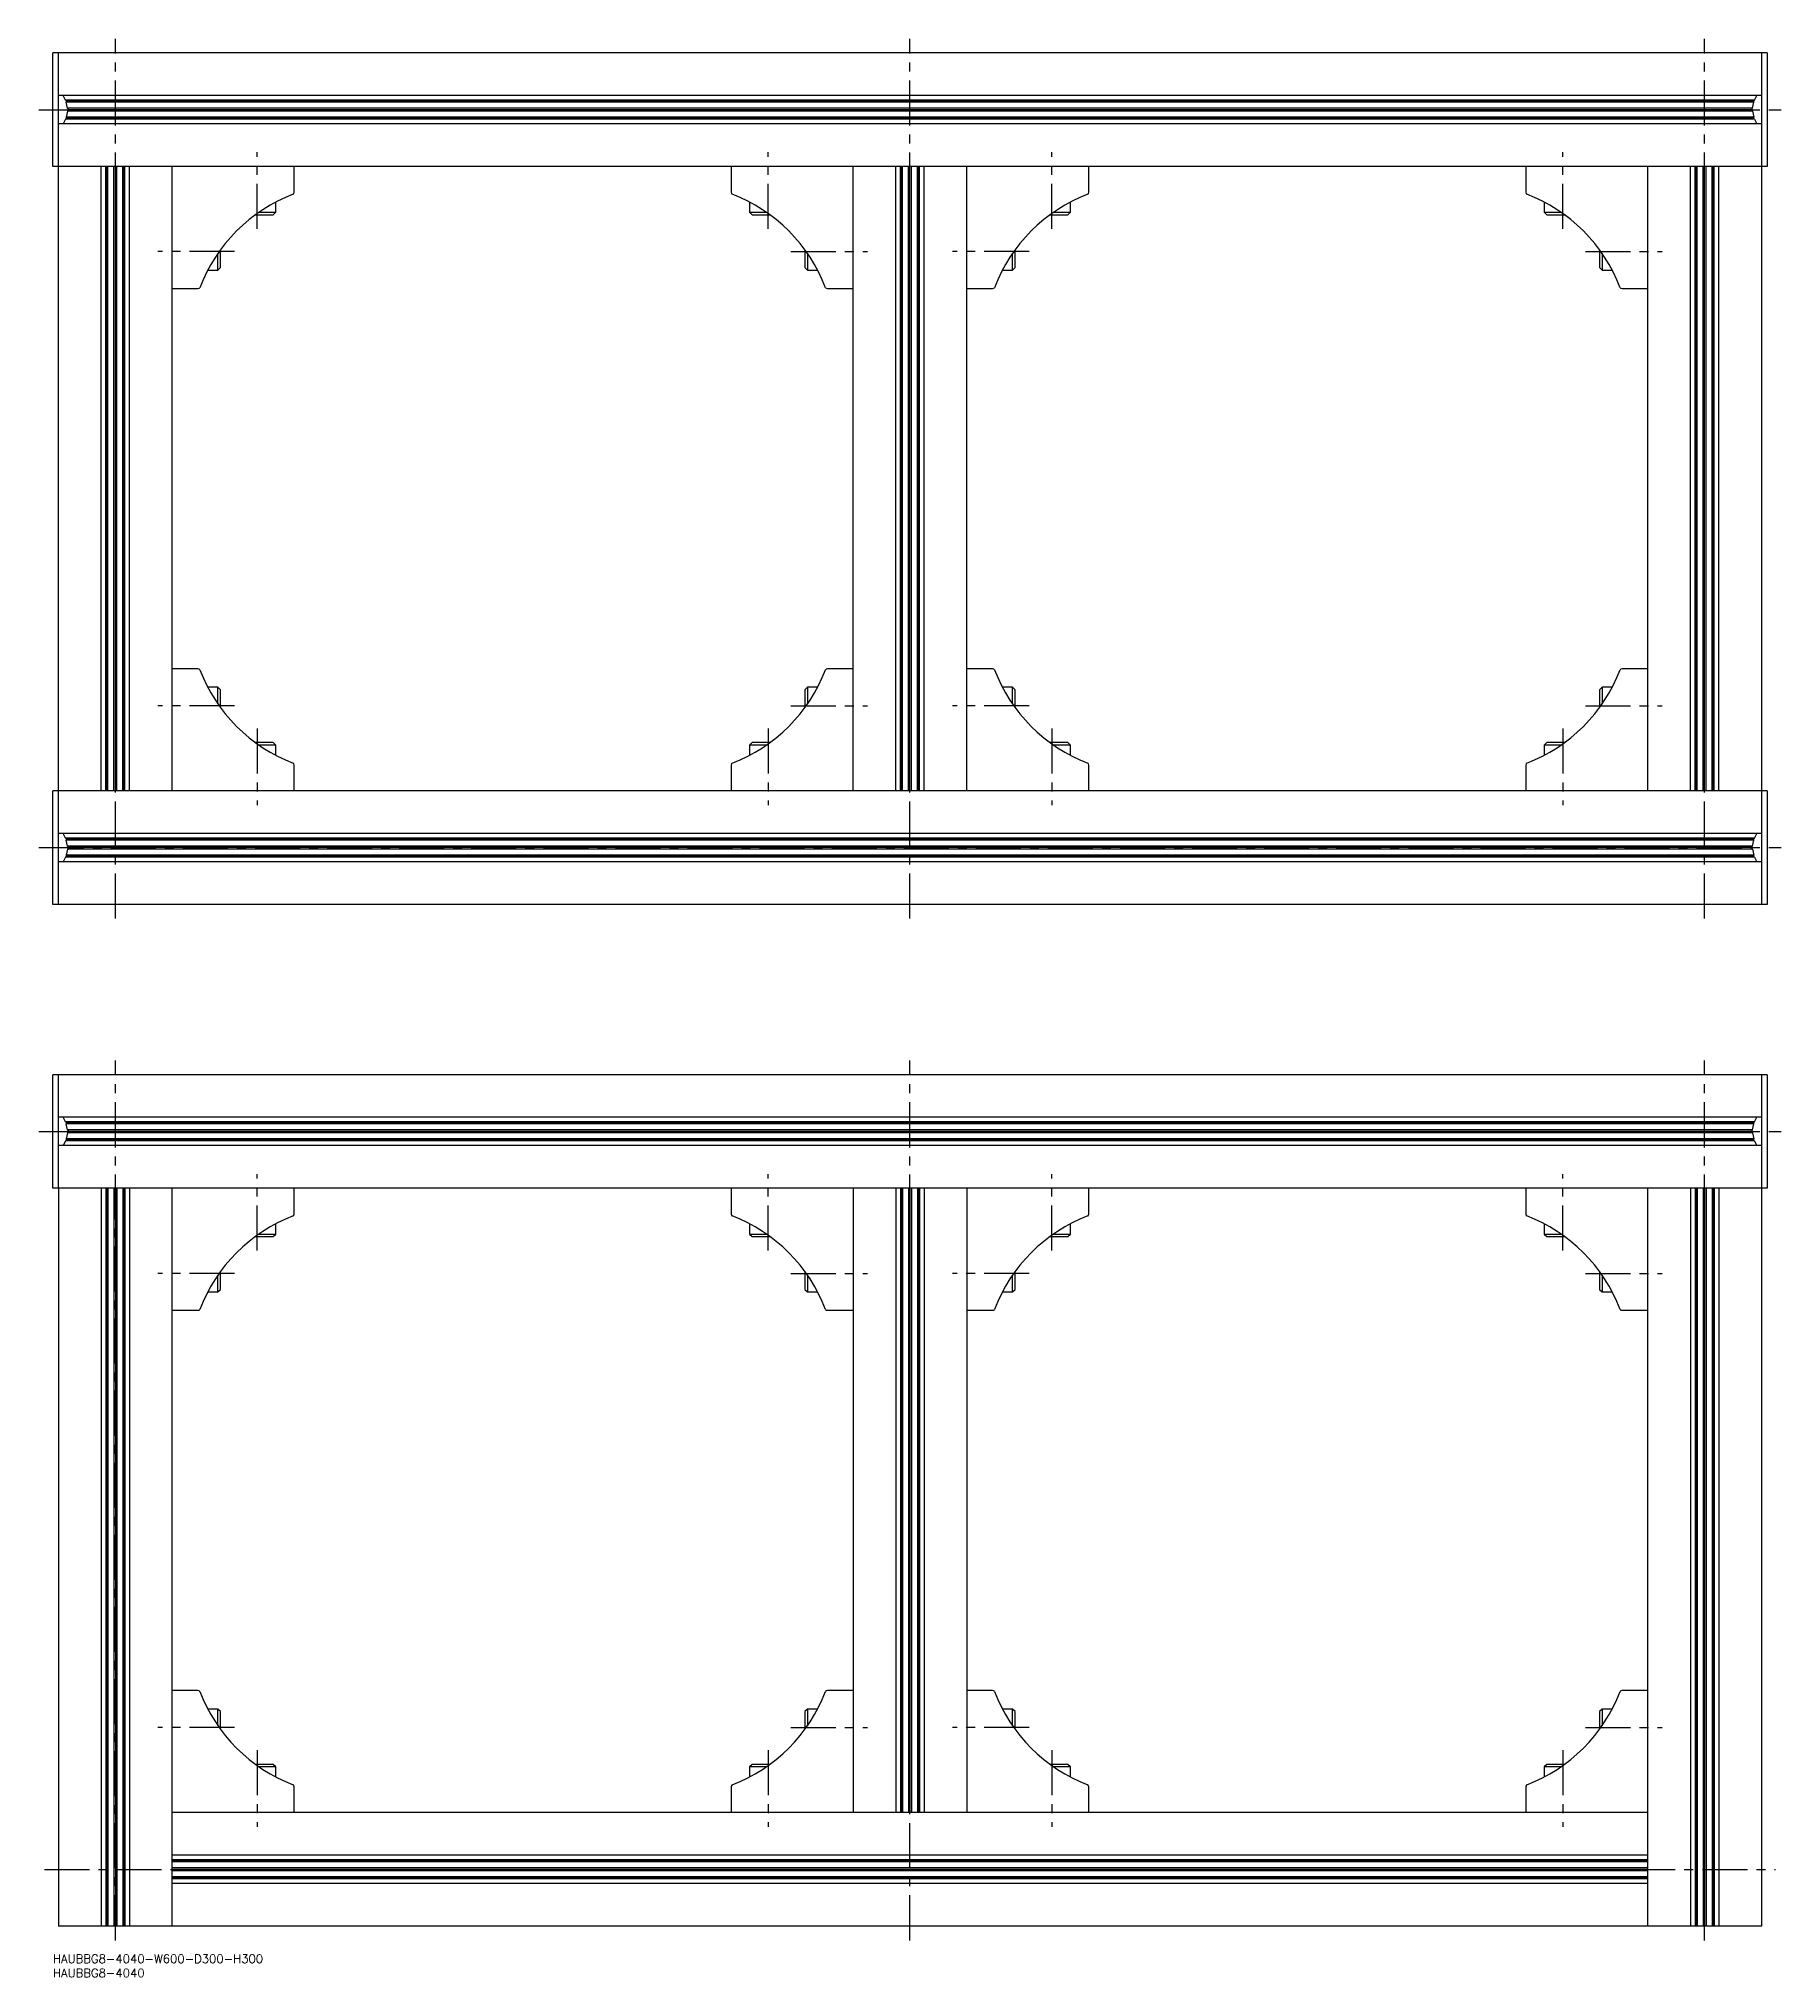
# Model space of a CAD drawing. Extents: x -5 to 1069, y -8 to 675.
# Drawn here: x -5 to 609, y -8 to 675 of the extents above; entities that cross this region are included whole.
import ezdxf

# ---------------------------------------------------------------- set-up
doc = ezdxf.new("R2010")
doc.units = 0
doc.header["$LTSCALE"] = 0.5
doc.linetypes.add('CENTER', pattern=[50.8, 31.75, -6.35, 6.35, -6.35])
for name, color, linetype in [('MSM_CENTER', 1, 'CENTER'), ('MSM_CONTINUOUS', 7, 'CONTINUOUS'), ('MSM_PART_NUMBER', 7, 'CONTINUOUS')]:
    doc.layers.add(name, color=color, linetype=linetype)
doc.styles.get("Standard").update_dxf_attribs({"font": 'txt.shx', "height": 3, "bigfont": 'bigfont.shx'})

# ---------------------------------------------------------------- blocks, each defined once
blk = doc.blocks.new('*U8')
at = {"layer": 'MSM_PART_NUMBER'}
blk.add_text('HAUBBG8-4040-W600-D300-H300', height=3, dxfattribs=at).set_placement((0, -3))
blk = doc.blocks.new('*U9')
at = {"layer": 'MSM_PART_NUMBER'}
blk.add_text('HAUBBG8-4040', height=3, dxfattribs=at).set_placement((0, -8))

msp = doc.modelspace()

# ---------------------------------------------------------------- linework, layer by layer
at = {"layer": 'MSM_CENTER'}
for p, q in [((22, 365), (22, 675)), ((302, 365), (302, 675)), ((582, 365), (582, 675)), ((-5, 650), (609, 650)), ((72, 608), (72, 635)), ((252, 608), (252, 635)), ((352, 608), (352, 635)), ((532, 608), (532, 635)), ((64, 600), (37, 600)), ((260, 600), (287, 600)), ((344, 600), (317, 600)), ((540, 600), (567, 600)), ((64, 440), (37, 440)), ((260, 440), (287, 440)), ((344, 440), (317, 440)), ((540, 440), (567, 440)), ((72, 432), (72, 405)), ((252, 432), (252, 405)), ((352, 432), (352, 405)), ((532, 432), (532, 405)), ((-5, 390), (609, 390)), ((22, 5), (22, 315)), ((302, 5), (302, 315)), ((582, 5), (582, 315)), ((-5, 290), (609, 290)), ((72, 248), (72, 275)), ((252, 248), (252, 275)), ((352, 248), (352, 275)), ((532, 248), (532, 275)), ((64, 240), (37, 240)), ((260, 240), (287, 240)), ((344, 240), (317, 240)), ((540, 240), (567, 240)), ((64, 80), (37, 80)), ((260, 80), (287, 80)), ((344, 80), (317, 80)), ((540, 80), (567, 80)), ((72, 72), (72, 45)), ((252, 72), (252, 45)), ((352, 72), (352, 45)), ((532, 72), (532, 45)), ((-3, 30), (607, 30))]:
    msp.add_line(p, q, dxfattribs=at)
at = {"layer": 'MSM_CONTINUOUS'}
for p, q in [((0, 630), (0, 670)), ((604, 670), (0, 670)), ((2, 370), (2, 670)), ((602, 670), (602, 370)), ((604, 670), (604, 630)), ((602, 655), (2, 655)), ((4.44, 653.35), (3.63, 655.01)), ((599.56, 653.35), (4.44, 653.35)), ((4.44, 653.35), (4.76, 653)), ((4.76, 653), (4.69, 652.65)), ((599.31, 652.65), (4.69, 652.65)), ((5.13, 650.52), (4.69, 652.65)), ((5.13, 649.48), (4.69, 647.35)), ((599.24, 653), (4.76, 653)), ((598.87, 650.52), (5.13, 650.52)), ((5.13, 650.52), (5.45, 650)), ((5.45, 650), (5.13, 649.48)), ((598.87, 649.48), (5.13, 649.48)), ((598.55, 650), (5.45, 650)), ((598.55, 650), (598.87, 650.52)), ((598.87, 649.48), (598.55, 650)), ((598.87, 650.52), (599.31, 652.65)), ((598.87, 649.48), (599.31, 647.35)), ((599.24, 653), (599.56, 653.35)), ((599.31, 652.65), (599.24, 653)), ((599.56, 653.35), (600.37, 655.01)), ((602, 645), (2, 645)), ((4.44, 646.65), (3.63, 644.99)), ((4.76, 647), (4.44, 646.65)), ((599.56, 646.65), (4.44, 646.65)), ((599.31, 647.35), (4.69, 647.35)), ((4.69, 647.35), (4.76, 647)), ((599.24, 647), (4.76, 647)), ((599.24, 647), (599.31, 647.35)), ((599.56, 646.65), (599.24, 647)), ((599.56, 646.65), (600.37, 644.99)), ((604, 630), (0, 630)), ((17, 410), (17, 630)), ((18.65, 410), (18.65, 630)), ((19, 410), (19, 630)), ((19.35, 410), (19.35, 630)), ((21.48, 410), (21.48, 630)), ((22, 410), (22, 630)), ((22.52, 410), (22.52, 630)), ((24.65, 410), (24.65, 630)), ((25, 410), (25, 630)), ((25.35, 410), (25.35, 630)), ((27, 410), (27, 630)), ((42, 410), (42, 630)), ((85, 620.91), (85, 630)), ((239, 630), (239, 620.91)), ((282, 410), (282, 630)), ((297, 410), (297, 630)), ((298.65, 410), (298.65, 630)), ((299, 410), (299, 630)), ((299.35, 410), (299.35, 630)), ((301.48, 410), (301.48, 630)), ((302, 410), (302, 630)), ((302.52, 410), (302.52, 630)), ((304.65, 410), (304.65, 630)), ((305, 410), (305, 630)), ((305.35, 410), (305.35, 630)), ((307, 410), (307, 630)), ((322, 410), (322, 630)), ((365, 620.91), (365, 630)), ((519, 630), (519, 620.91)), ((562, 410), (562, 630)), ((577, 410), (577, 630)), ((578.65, 410), (578.65, 630)), ((579, 410), (579, 630)), ((579.35, 410), (579.35, 630)), ((581.48, 410), (581.48, 630)), ((582, 410), (582, 630)), ((582.52, 410), (582.52, 630)), ((584.65, 410), (584.65, 630)), ((585, 410), (585, 630)), ((585.35, 410), (585.35, 630)), ((587, 410), (587, 630)), ((78.5, 613.87), (78.5, 617.42)), ((245.5, 617.42), (245.5, 613.87)), ((358.5, 613.87), (358.5, 617.42)), ((525.5, 617.42), (525.5, 613.87)), ((71.39, 613), (77.63, 613)), ((72.61, 613.87), (78.5, 613.87)), ((77.63, 613), (78.5, 613.87)), ((245.5, 613.87), (246.37, 613)), ((245.5, 613.87), (251.39, 613.87)), ((246.37, 613), (252.61, 613)), ((351.39, 613), (357.63, 613)), ((352.61, 613.87), (358.5, 613.87)), ((357.63, 613), (358.5, 613.87)), ((525.5, 613.87), (526.37, 613)), ((525.5, 613.87), (531.39, 613.87)), ((526.37, 613), (532.61, 613)), ((58.13, 593.5), (58.13, 599.39)), ((58.13, 593.5), (59, 594.37)), ((59, 594.37), (59, 600.61)), ((265, 600.61), (265, 594.37)), ((265, 594.37), (265.87, 593.5)), ((265.87, 599.39), (265.87, 593.5)), ((338.13, 593.5), (338.13, 599.39)), ((338.13, 593.5), (339, 594.37)), ((339, 594.37), (339, 600.61)), ((545, 600.61), (545, 594.37)), ((545, 594.37), (545.87, 593.5)), ((545.87, 599.39), (545.87, 593.5)), ((54.58, 593.5), (58.13, 593.5)), ((265.87, 593.5), (269.42, 593.5)), ((334.58, 593.5), (338.13, 593.5)), ((545.87, 593.5), (549.42, 593.5)), ((42, 587), (51.09, 587)), ((272.91, 587), (282, 587)), ((322, 587), (331.09, 587)), ((552.91, 587), (562, 587)), ((51.09, 453), (42, 453)), ((282, 453), (272.91, 453)), ((331.09, 453), (322, 453)), ((562, 453), (552.91, 453)), ((58.13, 446.5), (54.58, 446.5)), ((59, 445.63), (58.13, 446.5)), ((58.13, 440.61), (58.13, 446.5)), ((59, 439.39), (59, 445.63)), ((265.87, 446.5), (265, 445.63)), ((265, 445.63), (265, 439.39)), ((269.42, 446.5), (265.87, 446.5)), ((265.87, 446.5), (265.87, 440.61)), ((338.13, 446.5), (334.58, 446.5)), ((339, 445.63), (338.13, 446.5)), ((338.13, 440.61), (338.13, 446.5)), ((339, 439.39), (339, 445.63)), ((545.87, 446.5), (545, 445.63)), ((545, 445.63), (545, 439.39)), ((549.42, 446.5), (545.87, 446.5)), ((545.87, 446.5), (545.87, 440.61)), ((77.63, 427), (71.39, 427)), ((78.5, 426.13), (72.61, 426.13)), ((78.5, 426.13), (77.63, 427)), ((78.5, 422.58), (78.5, 426.13)), ((246.37, 427), (245.5, 426.13)), ((245.5, 426.13), (245.5, 422.58)), ((251.39, 426.13), (245.5, 426.13)), ((252.61, 427), (246.37, 427)), ((357.63, 427), (351.39, 427)), ((358.5, 426.13), (352.61, 426.13)), ((358.5, 426.13), (357.63, 427)), ((358.5, 422.58), (358.5, 426.13)), ((526.37, 427), (525.5, 426.13)), ((525.5, 426.13), (525.5, 422.58)), ((531.39, 426.13), (525.5, 426.13)), ((532.61, 427), (526.37, 427)), ((85, 410), (85, 419.09)), ((239, 419.09), (239, 410)), ((365, 410), (365, 419.09)), ((519, 419.09), (519, 410)), ((0, 370), (0, 410)), ((604, 410), (0, 410)), ((604, 410), (604, 370)), ((602, 395), (2, 395)), ((4.44, 393.35), (3.63, 395.01)), ((599.56, 393.35), (4.44, 393.35)), ((4.44, 393.35), (4.76, 393)), ((4.76, 393), (4.69, 392.65)), ((599.31, 392.65), (4.69, 392.65)), ((5.13, 390.52), (4.69, 392.65)), ((5.13, 389.48), (4.69, 387.35)), ((599.24, 393), (4.76, 393)), ((598.87, 390.52), (5.13, 390.52)), ((5.13, 390.52), (5.45, 390)), ((5.45, 390), (5.13, 389.48)), ((598.87, 389.48), (5.13, 389.48)), ((598.55, 390), (5.45, 390)), ((598.55, 390), (598.87, 390.52)), ((598.87, 389.48), (598.55, 390)), ((598.87, 390.52), (599.31, 392.65)), ((598.87, 389.48), (599.31, 387.35)), ((599.24, 393), (599.56, 393.35)), ((599.31, 392.65), (599.24, 393)), ((599.56, 393.35), (600.37, 395.01)), ((602, 385), (2, 385)), ((4.44, 386.65), (3.63, 384.99)), ((4.76, 387), (4.44, 386.65)), ((599.56, 386.65), (4.44, 386.65)), ((599.31, 387.35), (4.69, 387.35)), ((4.69, 387.35), (4.76, 387)), ((599.24, 387), (4.76, 387)), ((599.24, 387), (599.31, 387.35)), ((599.56, 386.65), (599.24, 387)), ((599.56, 386.65), (600.37, 384.99)), ((604, 370), (0, 370)), ((604, 310), (0, 310)), ((0, 270), (0, 310)), ((2, 270), (2, 310)), ((602, 310), (602, 10)), ((604, 310), (604, 270)), ((602, 295), (2, 295)), ((4.44, 293.35), (3.63, 295.01)), ((599.56, 293.35), (600.37, 295.01)), ((599.56, 293.35), (4.44, 293.35)), ((4.44, 293.35), (4.76, 293)), ((4.76, 287), (4.44, 286.65)), ((4.76, 293), (4.69, 292.65)), ((599.31, 292.65), (4.69, 292.65)), ((5.13, 290.52), (4.69, 292.65)), ((5.13, 289.48), (4.69, 287.35)), ((599.31, 287.35), (4.69, 287.35)), ((4.69, 287.35), (4.76, 287)), ((599.24, 293), (4.76, 293)), ((599.24, 287), (4.76, 287)), ((598.87, 290.52), (5.13, 290.52)), ((5.13, 290.52), (5.45, 290)), ((5.45, 290), (5.13, 289.48)), ((598.87, 289.48), (5.13, 289.48)), ((598.55, 290), (5.45, 290)), ((598.55, 290), (598.87, 290.52)), ((598.87, 289.48), (598.55, 290)), ((598.87, 290.52), (599.31, 292.65)), ((598.87, 289.48), (599.31, 287.35)), ((599.24, 293), (599.56, 293.35)), ((599.31, 292.65), (599.24, 293)), ((599.24, 287), (599.31, 287.35)), ((599.56, 286.65), (599.24, 287)), ((602, 285), (2, 285)), ((4.44, 286.65), (3.63, 284.99)), ((599.56, 286.65), (4.44, 286.65)), ((599.56, 286.65), (600.37, 284.99)), ((604, 270), (0, 270)), ((2, 270), (2, 10)), ((17, 270), (17, 10)), ((18.65, 270), (18.65, 10)), ((19, 270), (19, 10)), ((19.35, 270), (19.35, 10)), ((21.48, 270), (21.48, 10)), ((22, 270), (22, 10)), ((22.52, 270), (22.52, 10)), ((24.65, 270), (24.65, 10)), ((25, 270), (25, 10)), ((25.35, 270), (25.35, 10)), ((27, 270), (27, 10)), ((42, 10), (42, 270)), ((85, 260.91), (85, 270)), ((239, 270), (239, 260.91)), ((282, 270), (282, 50)), ((297, 270), (297, 50)), ((298.65, 270), (298.65, 50)), ((299, 270), (299, 50)), ((299.35, 270), (299.35, 50)), ((301.48, 270), (301.48, 50)), ((302, 270), (302, 50)), ((302.52, 270), (302.52, 50)), ((304.65, 270), (304.65, 50)), ((305, 270), (305, 50)), ((305.35, 270), (305.35, 50)), ((307, 270), (307, 50)), ((322, 270), (322, 50)), ((365, 260.91), (365, 270)), ((519, 270), (519, 260.91)), ((562, 10), (562, 270)), ((577, 270), (577, 10)), ((578.65, 270), (578.65, 10)), ((579, 270), (579, 10)), ((579.35, 270), (579.35, 10)), ((581.48, 270), (581.48, 10)), ((582, 270), (582, 10)), ((582.52, 270), (582.52, 10)), ((584.65, 270), (584.65, 10)), ((585, 270), (585, 10)), ((585.35, 270), (585.35, 10)), ((587, 270), (587, 10)), ((71.39, 253), (77.63, 253)), ((72.61, 253.87), (78.5, 253.87)), ((77.63, 253), (78.5, 253.87)), ((78.5, 253.87), (78.5, 257.42)), ((245.5, 257.42), (245.5, 253.87)), ((245.5, 253.87), (246.37, 253)), ((245.5, 253.87), (251.39, 253.87)), ((246.37, 253), (252.61, 253)), ((351.39, 253), (357.63, 253)), ((352.61, 253.87), (358.5, 253.87)), ((357.63, 253), (358.5, 253.87)), ((358.5, 253.87), (358.5, 257.42)), ((525.5, 257.42), (525.5, 253.87)), ((525.5, 253.87), (526.37, 253)), ((525.5, 253.87), (531.39, 253.87)), ((526.37, 253), (532.61, 253)), ((58.13, 233.5), (58.13, 239.39)), ((59, 234.37), (59, 240.61)), ((265, 240.61), (265, 234.37)), ((265.87, 239.39), (265.87, 233.5)), ((338.13, 233.5), (338.13, 239.39)), ((339, 234.37), (339, 240.61)), ((545, 240.61), (545, 234.37)), ((545.87, 239.39), (545.87, 233.5)), ((54.58, 233.5), (58.13, 233.5)), ((58.13, 233.5), (59, 234.37)), ((265, 234.37), (265.87, 233.5)), ((265.87, 233.5), (269.42, 233.5)), ((334.58, 233.5), (338.13, 233.5)), ((338.13, 233.5), (339, 234.37)), ((545, 234.37), (545.87, 233.5)), ((545.87, 233.5), (549.42, 233.5)), ((42, 227), (51.09, 227)), ((272.91, 227), (282, 227)), ((322, 227), (331.09, 227)), ((552.91, 227), (562, 227)), ((51.09, 93), (42, 93)), ((282, 93), (272.91, 93)), ((331.09, 93), (322, 93)), ((562, 93), (552.91, 93)), ((58.13, 86.5), (54.58, 86.5)), ((59, 85.63), (58.13, 86.5)), ((58.13, 80.61), (58.13, 86.5)), ((59, 79.39), (59, 85.63)), ((265.87, 86.5), (265, 85.63)), ((265, 85.63), (265, 79.39)), ((269.42, 86.5), (265.87, 86.5)), ((265.87, 86.5), (265.87, 80.61)), ((338.13, 86.5), (334.58, 86.5)), ((339, 85.63), (338.13, 86.5)), ((338.13, 80.61), (338.13, 86.5)), ((339, 79.39), (339, 85.63)), ((545.87, 86.5), (545, 85.63)), ((545, 85.63), (545, 79.39)), ((549.42, 86.5), (545.87, 86.5)), ((545.87, 86.5), (545.87, 80.61)), ((77.63, 67), (71.39, 67)), ((78.5, 66.13), (72.61, 66.13)), ((78.5, 66.13), (77.63, 67)), ((78.5, 62.58), (78.5, 66.13)), ((246.37, 67), (245.5, 66.13)), ((245.5, 66.13), (245.5, 62.58)), ((251.39, 66.13), (245.5, 66.13)), ((252.61, 67), (246.37, 67)), ((357.63, 67), (351.39, 67)), ((358.5, 66.13), (352.61, 66.13)), ((358.5, 66.13), (357.63, 67)), ((358.5, 62.58), (358.5, 66.13)), ((526.37, 67), (525.5, 66.13)), ((525.5, 66.13), (525.5, 62.58)), ((531.39, 66.13), (525.5, 66.13)), ((532.61, 67), (526.37, 67)), ((85, 50), (85, 59.09)), ((239, 59.09), (239, 50)), ((365, 50), (365, 59.09)), ((519, 59.09), (519, 50)), ((562, 50), (42, 50)), ((562, 35), (42, 35)), ((562, 33.35), (42, 33.35)), ((562, 33), (42, 33)), ((562, 32.65), (42, 32.65)), ((562, 30.52), (42, 30.52)), ((562, 30), (42, 30)), ((562, 29.48), (42, 29.48)), ((562, 27.35), (42, 27.35)), ((562, 27), (42, 27)), ((562, 26.65), (42, 26.65)), ((562, 25), (42, 25)), ((602, 10), (2, 10))]:
    msp.add_line(p, q, dxfattribs=at)
for centre, radius, start, end in [((104.78, 567.22), 56.67, 110.7505, 159.2495), ((84, 620.91), 1, 315, 0), ((240, 620.91), 1, 180, 225), ((219.22, 567.22), 56.67, 20.7505, 69.2495), ((384.78, 567.22), 56.67, 110.7505, 159.2495), ((364, 620.91), 1, 315, 0), ((520, 620.91), 1, 180, 225), ((499.22, 567.22), 56.67, 20.7505, 69.2495), ((51.09, 588), 1, 270, 315), ((272.91, 588), 1, 225, 270), ((331.09, 588), 1, 270, 315), ((552.91, 588), 1, 225, 270), ((51.09, 452), 1, 45, 90), ((104.78, 472.78), 56.67, 200.7505, 249.2495), ((219.22, 472.78), 56.67, 290.7505, 339.2495), ((272.91, 452), 1, 90, 135), ((331.09, 452), 1, 45, 90), ((384.78, 472.78), 56.67, 200.7505, 249.2495), ((499.22, 472.78), 56.67, 290.7505, 339.2495), ((552.91, 452), 1, 90, 135), ((84, 419.09), 1, 0, 45), ((240, 419.09), 1, 135, 180), ((364, 419.09), 1, 0, 45), ((520, 419.09), 1, 135, 180), ((104.78, 207.22), 56.67, 110.7505, 159.2495), ((84, 260.91), 1, 315, 0), ((240, 260.91), 1, 180, 225), ((219.22, 207.22), 56.67, 20.7505, 69.2495), ((384.78, 207.22), 56.67, 110.7505, 159.2495), ((364, 260.91), 1, 315, 0), ((520, 260.91), 1, 180, 225), ((499.22, 207.22), 56.67, 20.7505, 69.2495), ((51.09, 228), 1, 270, 315), ((272.91, 228), 1, 225, 270), ((331.09, 228), 1, 270, 315), ((552.91, 228), 1, 225, 270), ((51.09, 92), 1, 45, 90), ((104.78, 112.78), 56.67, 200.7505, 249.2495), ((219.22, 112.78), 56.67, 290.7505, 339.2495), ((272.91, 92), 1, 90, 135), ((331.09, 92), 1, 45, 90), ((384.78, 112.78), 56.67, 200.7505, 249.2495), ((499.22, 112.78), 56.67, 290.7505, 339.2495), ((552.91, 92), 1, 90, 135), ((84, 59.09), 1, 0, 45), ((240, 59.09), 1, 135, 180), ((364, 59.09), 1, 0, 45), ((520, 59.09), 1, 135, 180)]:
    msp.add_arc(centre, radius, start, end, dxfattribs=at)

# ---------------------------------------------------------------- block references
for name in ['*U8', '*U9']:
    msp.add_blockref(name, (0, 0), dxfattribs=at)

doc.saveas('drawing.dxf')
